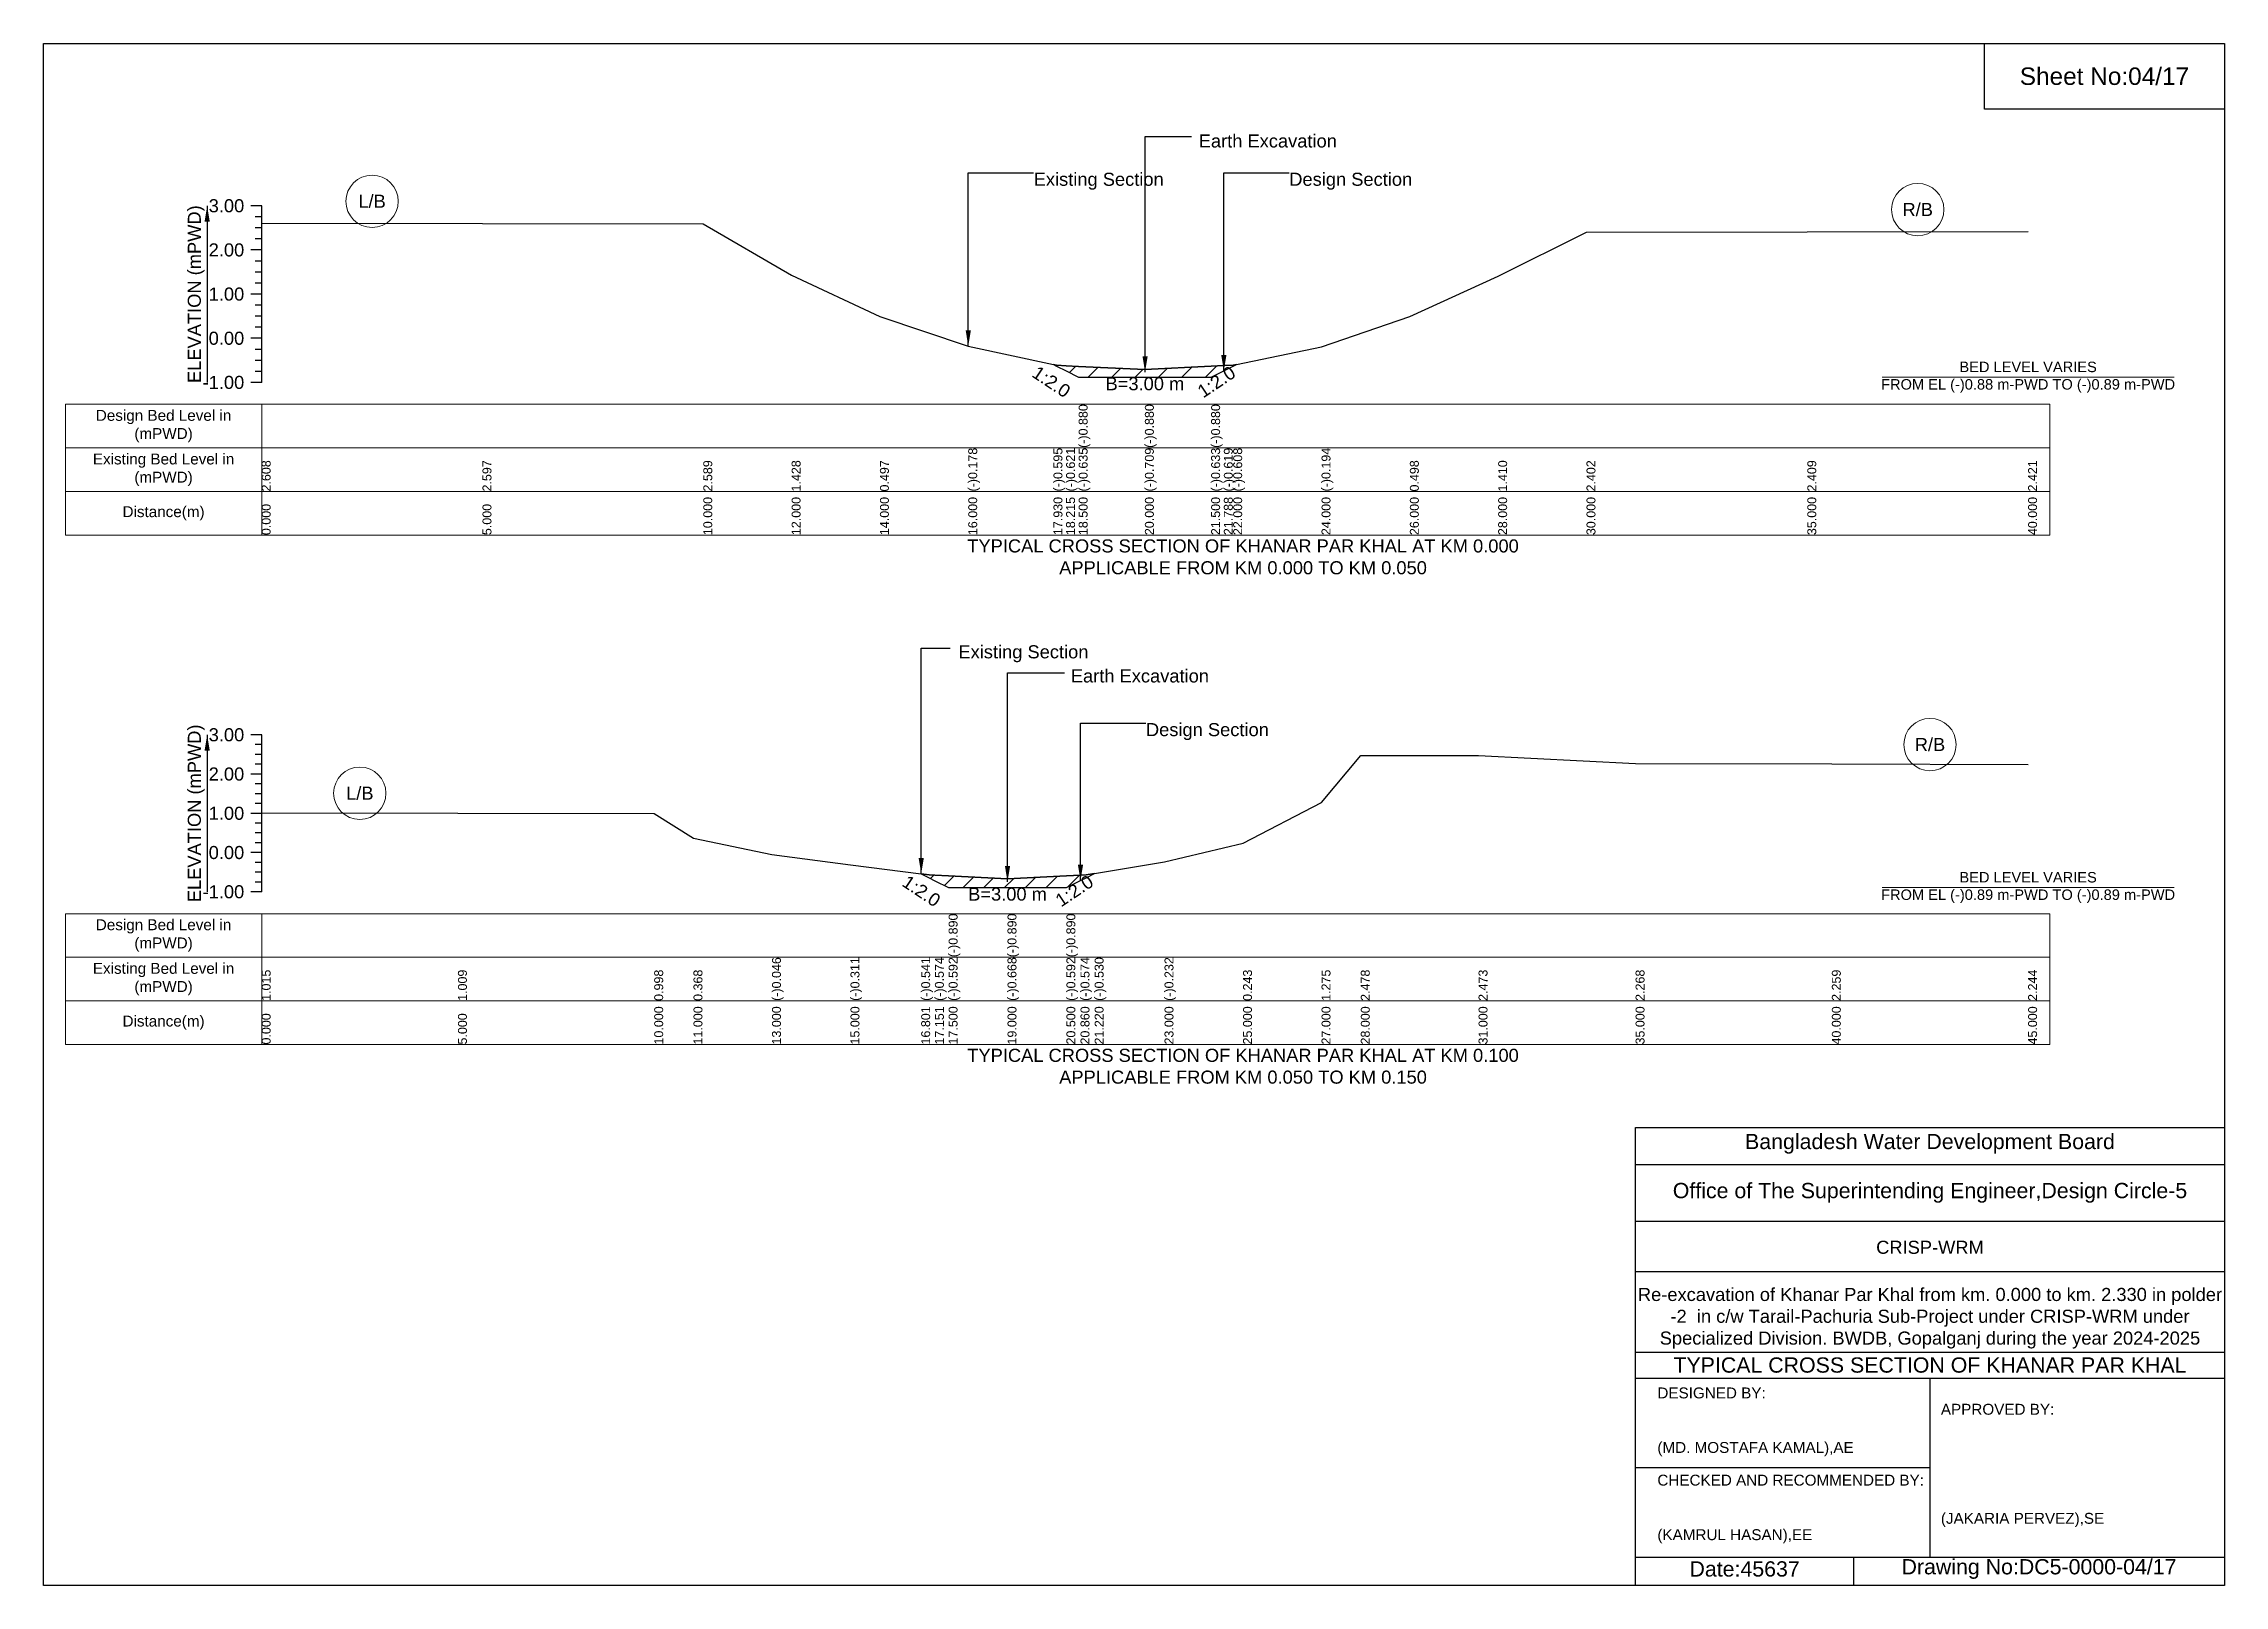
# Model space of a CAD drawing. Header units: inches. Extents: x 91000 to 268000, y -5656 to 7228.
# Drawn here: x 130000 to 138000, y -5656 to 0 of the extents above; entities that cross this region are included whole.
import ezdxf

# ---------------------------------------------------------------- set-up
doc = ezdxf.new("R2010")
doc.units = ezdxf.units.IN
doc.header["$LTSCALE"] = 7
doc.header["$MEASUREMENT"] = 0
for name, color, linetype, lineweight in [('Cross section Data Border', 7, 'Continuous', 9), ('Cross Section Labels', 7, 'Continuous', 9), ('Existing_Bed_Level for Xsection', 7, 'Continuous', 25)]:
    doc.layers.add(name, color=color, linetype=linetype, lineweight=lineweight)
doc.styles.get("Standard").update_dxf_attribs({"font": 'arial.ttf'})
doc.dimstyles.get("Standard").update_dxf_attribs({"dimtxt": 0.18, "dimasz": 0.18, "dimexe": 0.18, "dimexo": 0.0625, "dimgap": 0.09, "dimtad": 0, "dimtih": 1, "dimtoh": 1, "dimdec": 4, "dimzin": 0, "dimdsep": 46, "dimtxsty": 'Standard', "dimcen": 0.09, "dimadec": 0, "dimazin": 0, "dimtfac": 1, "dimtdec": 4, "dimtofl": 0, "dimtmove": 0, "dimatfit": 3, "dimfxl": 1, "dimtolj": 1, "dimtzin": 0, "dimarcsym": 0})

msp = doc.modelspace()

# ---------------------------------------------------------------- texts
at = {"attachment_point": 5}
for s, insert, char_height in [('Sheet No:04/17', (137560, -120), 64), ('Bangladesh Water Development Board', (136920, -4036), 56), ('Office of The Superintending Engineer,Design Circle-5', (136920, -4216), 56)]:
    msp.add_mtext(s, dxfattribs=dict(at, insert=insert, char_height=char_height))
for s, insert, char_height, width, attachment_point in [('CRISP-WRM', (136920, -4416), 48, 2240, 5), ('Re-excavation of Khanar Par Khal from km. 0.000 to km. 2.330 in polder -2  in c/w Tarail-Pachuria Sub-Project under CRISP-WRM under Specialized Division. BWDB, Gopalganj during the year 2024-2025', (136920, -4676), 48, 2160, 5), ('TYPICAL CROSS SECTION OF KHANAR PAR KHAL', (136920, -4848), 56, 2240, 5), ('DESIGNED BY:^J^J^J(MD. MOSTAFA KAMAL),AE', (135920, -5056), 40, 1120, 4), ('APPROVED BY:^J^J^J^J^J^J(JAKARIA PERVEZ),SE', (136960, -5216), 40, 1120, 4), ('CHECKED AND RECOMMENDED BY:^J^J^J(KAMRUL HASAN),EE', (135920, -5376), 40, 1120, 4), ('Date:45637', (136240, -5596), 56, 1120, 5), ('Drawing No:DC5-0000-04/17', (137320, -5596), 56, 1760, 5)]:
    msp.add_mtext(s, dxfattribs=dict(insert=insert, char_height=char_height, width=width, attachment_point=attachment_point))
at = {"layer": 'Cross section Data Border', "char_height": 40, "width": 640, "attachment_point": 5}
for s, insert in [('Design Bed Level in (mPWD)', (130440, -1403.1)), ('Existing Bed Level in (mPWD)', (130440, -1563.1)), ('Distance(m)', (130440, -1723.1)), ('Design Bed Level in (mPWD)', (130440, -3271.8)), ('Existing Bed Level in (mPWD)', (130440, -3431.8)), ('Distance(m)', (130440, -3591.8))]:
    msp.add_mtext(s, dxfattribs=dict(at, insert=insert))
at = {"layer": 'Cross Section Labels'}
for s, insert, char_height, attachment_point in [('Earth Excavation', (134237.4, -333.1), 48, 1), ('Existing Section', (133632, -473.6), 48, 1), ('Design Section', (134569.6, -473.6), 48, 1), ('L/B', (131205, -578.5), 48, 5), ('R/B', (136875, -608.9), 48, 5), ('BED LEVEL VARIES ^JFROM EL (-)0.88 m-PWD TO (-)0.89 m-PWD', (137280, -1223.7), 38.4, 5), ('B=3.00 m', (134040, -1223.7), 48, 2), ('TYPICAL CROSS SECTION OF KHANAR PAR KHAL AT KM 0.000^JAPPLICABLE FROM KM 0.000 TO KM 0.050', (134400, -1883.1), 48, 5), ('Existing Section', (133355.9, -2207.2), 48, 1), ('Earth Excavation', (133768.2, -2295.6), 48, 1), ('Design Section', (134043.8, -2492.6), 48, 1), ('R/B', (136920, -2571.6), 48, 5), ('L/B', (131160, -2750.1), 48, 5), ('BED LEVEL VARIES ^JFROM EL (-)0.89 m-PWD TO (-)0.89 m-PWD', (137280, -3096), 38.4, 5), ('B=3.00 m', (133536, -3096), 48, 2), ('TYPICAL CROSS SECTION OF KHANAR PAR KHAL AT KM 0.100^JAPPLICABLE FROM KM 0.050 TO KM 0.150', (134400, -3751.8), 48, 5)]:
    msp.add_mtext(s, dxfattribs=dict(at, insert=insert, char_height=char_height, attachment_point=attachment_point))
at = {"layer": 'Cross Section Labels', "char_height": 48, "attachment_point": 2}
for insert, rotation in [((133710.3, -1220.8), 326.30993), ((134289.1, -1220.7), 33.69007), ((133233.7, -3088.8), 326.30993), ((133767.8, -3088.1), 33.69007)]:
    msp.add_mtext('1:2.0', dxfattribs=dict(at, insert=insert, rotation=rotation))
at = {"layer": 'Existing_Bed_Level for Xsection', "rotation": 90}
for s, insert, char_height, attachment_point in [('ELEVATION (mPWD)', (130560, -919.1), 48, 5), ('(-)0.880', (133797, -1483.1), 32.8, 1), ('(-)0.880', (134040, -1483.1), 32.8, 1), ('(-)0.880', (134283, -1483.1), 32.8, 1), ('(-)0.178', (133392, -1643.1), 32.8, 1), ('(-)0.595', (133704.6, -1643.1), 32.8, 1), ('(-)0.621', (133750.8, -1643.1), 32.8, 1), ('(-)0.635', (133797, -1643.1), 32.8, 1), ('(-)0.709', (134040, -1643.1), 32.8, 1), ('(-)0.633', (134283, -1643.1), 32.8, 1), ('(-)0.619', (134329.6, -1643.1), 32.8, 1), ('(-)0.608', (134364, -1643.1), 32.8, 1), ('(-)0.194', (134688, -1643.1), 32.8, 1), ('2.608', (130800, -1643.1), 32.8, 1), ('2.597', (131610, -1643.1), 32.8, 1), ('2.589', (132420, -1643.1), 32.8, 1), ('1.428', (132744, -1643.1), 32.8, 1), ('0.497', (133068, -1643.1), 32.8, 1), ('0.498', (135012, -1643.1), 32.8, 1), ('1.410', (135336, -1643.1), 32.8, 1), ('2.402', (135660, -1643.1), 32.8, 1), ('2.409', (136470, -1643.1), 32.8, 1), ('2.421', (137280, -1643.1), 32.8, 1), ('10.000', (132420, -1803.1), 32.8, 1), ('12.000', (132744, -1803.1), 32.8, 1), ('14.000', (133068, -1803.1), 32.8, 1), ('16.000', (133392, -1803.1), 32.8, 1), ('17.930', (133704.6, -1803.1), 32.8, 1), ('18.215', (133750.8, -1803.1), 32.8, 1), ('18.500', (133797, -1803.1), 32.8, 1), ('20.000', (134040, -1803.1), 32.8, 1), ('21.500', (134283, -1803.1), 32.8, 1), ('21.788', (134329.6, -1803.1), 32.8, 1), ('22.000', (134364, -1803.1), 32.8, 1), ('24.000', (134688, -1803.1), 32.8, 1), ('26.000', (135012, -1803.1), 32.8, 1), ('28.000', (135336, -1803.1), 32.8, 1), ('30.000', (135660, -1803.1), 32.8, 1), ('35.000', (136470, -1803.1), 32.8, 1), ('40.000', (137280, -1803.1), 32.8, 1), ('0.000', (130800, -1803.1), 32.8, 1), ('5.000', (131610, -1803.1), 32.8, 1), ('ELEVATION (mPWD)', (130560, -2823.8), 48, 5), ('(-)0.890', (133320, -3351.8), 32.8, 1), ('(-)0.890', (133536, -3351.8), 32.8, 1), ('(-)0.890', (133752, -3351.8), 32.8, 1), ('(-)0.046', (132672, -3511.8), 32.8, 1), ('(-)0.311', (132960, -3511.8), 32.8, 1), ('(-)0.541', (133219.4, -3511.8), 32.8, 1), ('(-)0.574', (133269.7, -3511.8), 32.8, 1), ('(-)0.592', (133320, -3511.8), 32.8, 1), ('(-)0.668', (133536, -3511.8), 32.8, 1), ('(-)0.592', (133752, -3511.8), 32.8, 1), ('(-)0.574', (133803.8, -3511.8), 32.8, 1), ('(-)0.530', (133855.6, -3511.8), 32.8, 1), ('(-)0.232', (134112, -3511.8), 32.8, 1), ('1.015', (130800, -3511.8), 32.8, 1), ('1.009', (131520, -3511.8), 32.8, 1), ('0.998', (132240, -3511.8), 32.8, 1), ('0.368', (132384, -3511.8), 32.8, 1), ('0.243', (134400, -3511.8), 32.8, 1), ('1.275', (134688, -3511.8), 32.8, 1), ('2.478', (134832, -3511.8), 32.8, 1), ('2.473', (135264, -3511.8), 32.8, 1), ('2.268', (135840, -3511.8), 32.8, 1), ('2.259', (136560, -3511.8), 32.8, 1), ('2.244', (137280, -3511.8), 32.8, 1), ('0.000', (130800, -3671.8), 32.8, 1), ('5.000', (131520, -3671.8), 32.8, 1), ('10.000', (132240, -3671.8), 32.8, 1), ('11.000', (132384, -3671.8), 32.8, 1), ('13.000', (132672, -3671.8), 32.8, 1), ('15.000', (132960, -3671.8), 32.8, 1), ('16.801', (133219.4, -3671.8), 32.8, 1), ('17.151', (133269.7, -3671.8), 32.8, 1), ('17.500', (133320, -3671.8), 32.8, 1), ('19.000', (133536, -3671.8), 32.8, 1), ('20.500', (133752, -3671.8), 32.8, 1), ('20.860', (133803.8, -3671.8), 32.8, 1), ('21.220', (133855.6, -3671.8), 32.8, 1), ('23.000', (134112, -3671.8), 32.8, 1), ('25.000', (134400, -3671.8), 32.8, 1), ('27.000', (134688, -3671.8), 32.8, 1), ('28.000', (134832, -3671.8), 32.8, 1), ('31.000', (135264, -3671.8), 32.8, 1), ('35.000', (135840, -3671.8), 32.8, 1), ('40.000', (136560, -3671.8), 32.8, 1), ('45.000', (137280, -3671.8), 32.8, 1)]:
    msp.add_mtext(s, dxfattribs=dict(at, insert=insert, char_height=char_height, attachment_point=attachment_point))
at = {"layer": 'Existing_Bed_Level for Xsection', "char_height": 48, "attachment_point": 6}
for s, insert in [('3.00', (130736, -595.1)), ('2.00', (130736, -757.1)), ('1.00', (130736, -919.1)), ('0.00', (130736, -1081.1)), ('-1.00', (130736, -1243.1)), ('3.00', (130736, -2535.8)), ('2.00', (130736, -2679.8)), ('1.00', (130736, -2823.8)), ('0.00', (130736, -2967.8)), ('-1.00', (130736, -3111.8))]:
    msp.add_mtext(s, dxfattribs=dict(at, insert=insert))

# ---------------------------------------------------------------- hatches: boundary and pattern name
at = {"layer": 'Existing_Bed_Level for Xsection'}
h = msp.add_hatch(dxfattribs=at)
h.set_pattern_fill('ANSI31', color=256, scale=486, style=0)
h.paths.add_polyline_path([(133704.6, -1177.5), (133716, -1183.2), (133750.8, -1200.6), (133797, -1223.7), (134040, -1223.7), (134283, -1223.7), (134329.6, -1200.4), (134364, -1183.2), (134376.2, -1177.1), (134364, -1179.6), (134329.6, -1181.4), (134283, -1183.7), (134040, -1196), (133797, -1184), (133750.8, -1181.7), (133716, -1180)])
h = msp.add_hatch(dxfattribs=at)
h.set_pattern_fill('ANSI31', color=256, scale=432, style=0)
h.paths.add_polyline_path([(133219.4, -3045.7), (133248, -3060), (133269.7, -3070.8), (133320, -3096), (133536, -3096), (133752, -3096), (133803.8, -3070.1), (133824, -3060), (133855.6, -3044.2), (133824, -3049.5), (133803.8, -3050.5), (133752, -3053.1), (133536, -3064), (133320, -3053), (133269.7, -3050.4), (133248, -3049.3)])

# ---------------------------------------------------------------- linework, layer by layer
for points in [[(130000, 0), (138000, 0), (138000, -5656), (130000, -5656)], [(137120, 0), (138000, 0), (138000, -240), (137120, -240)]]:
    msp.add_lwpolyline(points, close=True)
for points in [[(135840, -5656), (135840, -3976), (138000, -3976)], [(135840, -4112), (138000, -4112)], [(135840, -4320), (138000, -4320)], [(135840, -4504), (138000, -4504)], [(135840, -4800), (138000, -4800)], [(135840, -4896), (138000, -4896)], [(136920, -4896), (136920, -5552)], [(135840, -5224), (136920, -5224)], [(135840, -5552), (138000, -5552)], [(136640, -5552), (136640, -5656)]]:
    msp.add_lwpolyline(points)
at = {"layer": 'Cross section Data Border'}
for points in [[(130080, -1323.1), (137360, -1323.1), (137360, -1803.1), (130080, -1803.1)], [(130080, -3191.8), (137360, -3191.8), (137360, -3671.8), (130080, -3671.8)]]:
    msp.add_lwpolyline(points, close=True, dxfattribs=at)
for points in [[(130800, -1323.1), (130800, -1803.1)], [(130080, -1483.1), (137360, -1483.1)], [(130080, -1643.1), (137360, -1643.1)], [(130800, -3191.8), (130800, -3671.8)], [(130080, -3351.8), (137360, -3351.8)], [(130080, -3511.8), (137360, -3511.8)]]:
    msp.add_lwpolyline(points, dxfattribs=at)
at = {"layer": 'Cross Section Labels'}
for points in [[(136744.2, -1223.7), (137815.8, -1223.7)], [(136744.2, -3096), (137815.8, -3096)]]:
    msp.add_lwpolyline(points, dxfattribs=at)
for centre in [(131205, -578.5), (136875, -608.9), (136920, -2571.6), (131160, -2750.1)]:
    msp.add_circle(centre, 96, dxfattribs=at)
at = {"layer": 'Existing_Bed_Level for Xsection'}
for points in [[(130800, -595.1), (130760, -595.1)], [(130800, -635.6), (130776, -635.6)], [(130800, -1243.1), (130800, -1081.1), (130800, -919.1), (130800, -757.1), (130800, -595.1)], [(130800, -676.1), (130776, -676.1)], [(130800, -716.6), (130776, -716.6)], [(130800, -658.6), (131610, -660.4), (132420, -661.7), (132744, -849.8), (133068, -1000.6), (133392, -1110), (133704.6, -1177.5), (133716, -1180), (133750.8, -1181.7), (133797, -1184), (133797, -1184), (134040, -1196), (134040, -1196), (134283, -1183.7), (134283, -1183.7), (134329.6, -1181.4), (134364, -1179.6), (134376.2, -1177.1), (134688, -1112.6), (135012, -1000.5), (135336, -852.7), (135660, -692), (136470, -690.9), (137280, -688.9)], [(130800, -757.1), (130760, -757.1)], [(130800, -797.6), (130776, -797.6)], [(130800, -838.1), (130776, -838.1)], [(130800, -878.6), (130776, -878.6)], [(130800, -919.1), (130760, -919.1)], [(130800, -959.6), (130776, -959.6)], [(130800, -1000.1), (130776, -1000.1)], [(130800, -1081.1), (130760, -1081.1)], [(130800, -1040.6), (130776, -1040.6)], [(130800, -1121.6), (130776, -1121.6)], [(130800, -1162.1), (130776, -1162.1)], [(130800, -1243.1), (130760, -1243.1)], [(130800, -1202.6), (130776, -1202.6)], [(130800, -2535.8), (130760, -2535.8)], [(130800, -3111.8), (130800, -2967.8), (130800, -2823.8), (130800, -2679.8), (130800, -2535.8)], [(130800, -2571.8), (130776, -2571.8)], [(130800, -2607.8), (130776, -2607.8)], [(130800, -2821.6), (131520, -2822.5), (132240, -2824.1), (132384, -2914.8), (132672, -2974.4), (132960, -3012.6), (133219.4, -3045.7), (133248, -3049.3), (133269.7, -3050.4), (133320, -3053), (133320, -3053), (133536, -3064), (133536, -3064), (133752, -3053.1), (133752, -3053.1), (133803.8, -3050.5), (133824, -3049.5), (133855.6, -3044.2), (134112, -3001.2), (134400, -2932.8), (134688, -2784.2), (134832, -2611), (135264, -2611.7), (135840, -2641.2), (136560, -2642.5), (137280, -2644.7)], [(130800, -2679.8), (130760, -2679.8)], [(130800, -2643.8), (130776, -2643.8)], [(130800, -2715.8), (130776, -2715.8)], [(130800, -2751.8), (130776, -2751.8)], [(130800, -2787.8), (130776, -2787.8)], [(130800, -2823.8), (130760, -2823.8)], [(130800, -2859.8), (130776, -2859.8)], [(130800, -2895.8), (130776, -2895.8)], [(130800, -2931.8), (130776, -2931.8)], [(130800, -2967.8), (130760, -2967.8)], [(130800, -3003.8), (130776, -3003.8)], [(130800, -3039.8), (130776, -3039.8)], [(130800, -3111.8), (130760, -3111.8)], [(130800, -3075.8), (130776, -3075.8)]]:
    msp.add_lwpolyline(points, dxfattribs=at)
for points in [[(133704.6, -1177.5), (133716, -1183.2), (133750.8, -1200.6), (133797, -1223.7), (133797, -1223.7), (134040, -1223.7), (134040, -1223.7), (134283, -1223.7), (134283, -1223.7), (134329.6, -1200.4), (134364, -1183.2), (134376.2, -1177.1), (134364, -1179.6), (134329.6, -1181.4), (134283, -1183.7), (134283, -1183.7), (134040, -1196), (134040, -1196), (133797, -1184), (133797, -1184), (133750.8, -1181.7), (133716, -1180)], [(133219.4, -3045.7), (133219.4, -3045.7), (133248, -3060), (133269.7, -3070.8), (133320, -3096), (133320, -3096), (133536, -3096), (133536, -3096), (133752, -3096), (133752, -3096), (133803.8, -3070.1), (133824, -3060), (133855.6, -3044.2), (133855.6, -3044.2), (133855.6, -3044.2), (133824, -3049.5), (133803.8, -3050.5), (133752, -3053.1), (133752, -3053.1), (133536, -3064), (133536, -3064), (133320, -3053), (133320, -3053), (133269.7, -3050.4), (133248, -3049.3), (133219.4, -3045.7)]]:
    msp.add_lwpolyline(points, close=True, dxfattribs=at)

msp.set_redraw_order([(e.dxf.handle, doc.entitydb.next_handle()) for e in msp.query("TEXT MTEXT ATTDEF DIMENSION ARC_DIMENSION")])  # texts and dimensions are drawn at this point

# ---------------------------------------------------------------- leaders
at = {"layer": 'Cross Section Labels', "annotation_type": 0, "has_hookline": 1, "hookline_direction": 0}
for points, text_width in [([(134040.6, -1204.7), (134040.6, -341.1), (134211.3, -341.1)], 497), ([(133392, -1110), (133392, -473.6), (133631.9, -473.6)], 467.2), ([(134329.6, -1200.4), (134329.6, -473.6), (134569.5, -473.6)], 441.2), ([(133219.4, -3045.7), (133219.4, -2218.1), (133326.1, -2218.1)], 467.2), ([(133536, -3074.7), (133536, -2307.9), (133745.6, -2307.9)], 497), ([(133803.8, -3070.1), (133803.8, -2492.6), (134043.7, -2492.6)], 441.2)]:
    msp.add_leader(points, dimstyle='Standard', override={"dimasz": 57.6}, dxfattribs=dict(at, text_width=text_width))
at = {"layer": 'Existing_Bed_Level for Xsection'}
for points in [[(130600, -595.1), (130600, -1243.1)], [(130600, -2535.8), (130600, -3111.8)]]:
    msp.add_leader(points, dimstyle='Standard', override={"dimasz": 57.6}, dxfattribs=at)

doc.saveas('drawing.dxf')
